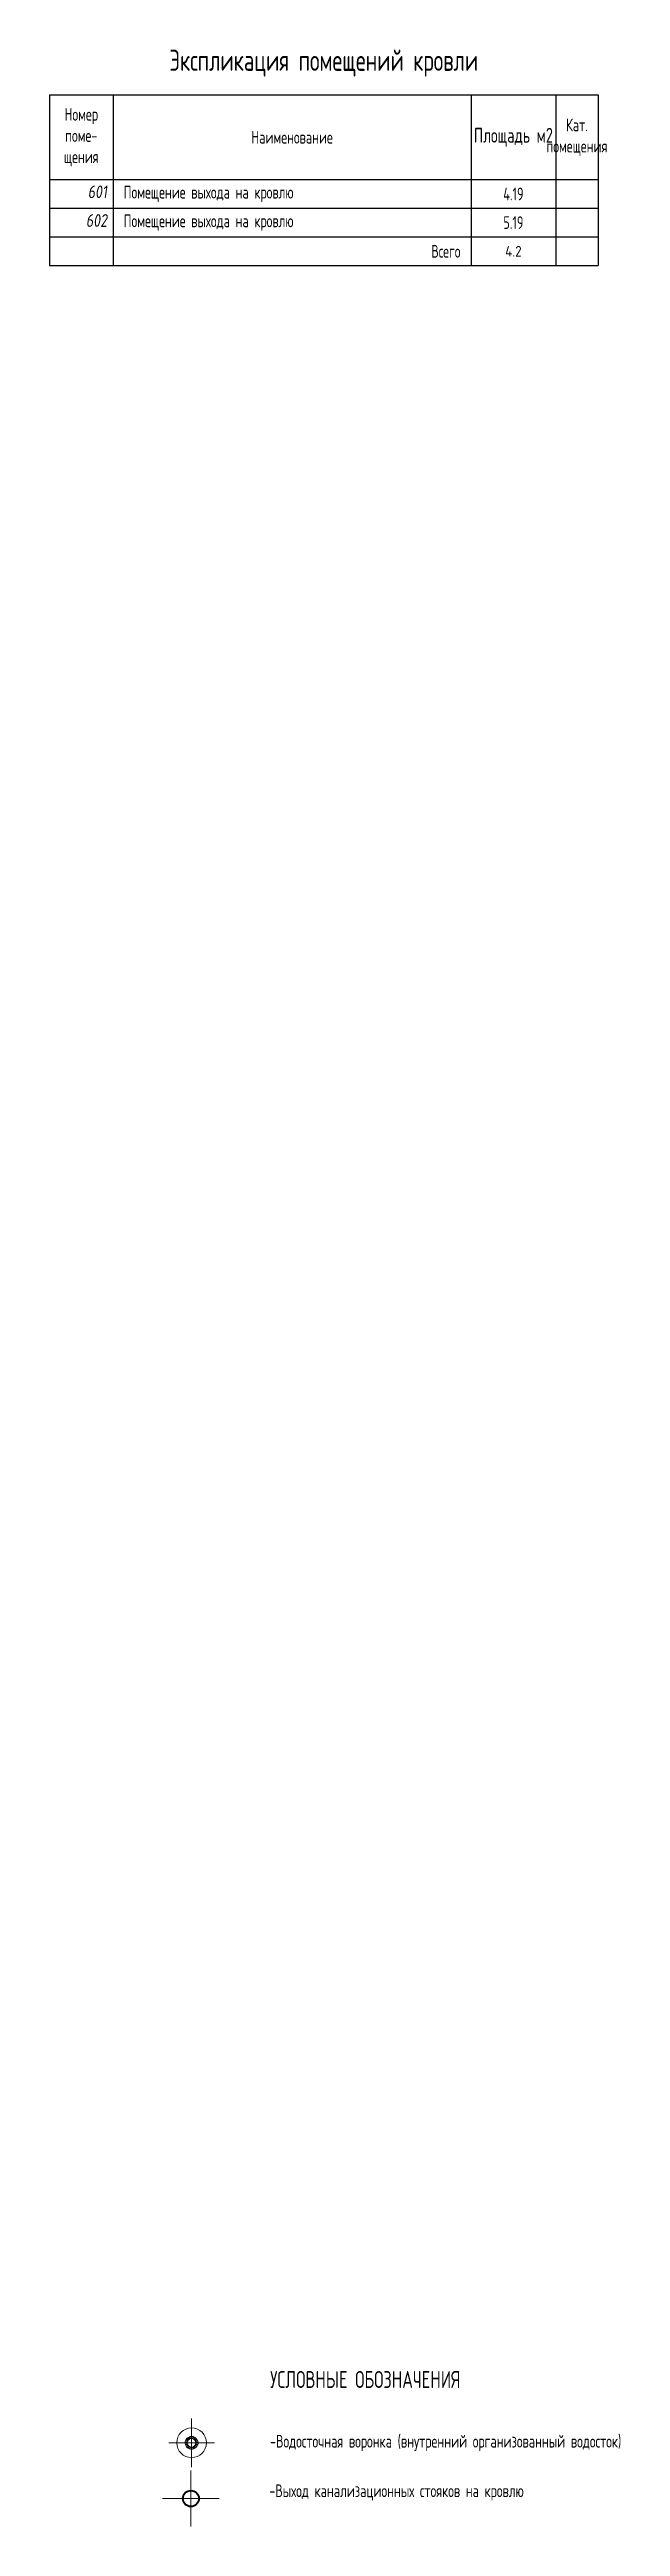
# Model space of a CAD drawing. Header units: millimetres. Extents: x -8689834 to 9420486, y -73560 to 166298.
# Drawn here: x 539567 to 553050, y 70752 to 129231 of the extents above; entities that cross this region are included whole.
import ezdxf

# ---------------------------------------------------------------- set-up
doc = ezdxf.new("R2010")
doc.units = ezdxf.units.MM
doc.header["$MEASUREMENT"] = 0
doc.linetypes.add('CENTER', pattern=[2, 1.25, -0.25, 0.25, -0.25])
doc.layers.get('0').update_dxf_attribs({"color": 250, "lineweight": 9})
for name, color, linetype, lineweight in [('_ВК-К1', 14, 'Continuous', 40), ('АР_Оси', 195, 'Continuous', 9), ('ВК_канализация', 32, 'Continuous', 15), ('перекр 0.3', 181, 'Continuous', 30), ('Подвал', 250, 'Continuous', 30), ('текст', 7, 'Continuous', 15)]:
    doc.layers.add(name, color=color, linetype=linetype, lineweight=lineweight)
doc.layers.add('АР_Таблицы', color=250, linetype='Continuous')
doc.styles.add('ICOCPEUR', font='isocpeur.ttf')
doc.styles.add('ISOCPEUR', font='isocpeur.ttf', dxfattribs={"width": 0.7})
doc.styles.add('ISOCPEUR_2', font='isocpeur.ttf', dxfattribs={"width": 0.9, "height": 300})
doc.styles.add('Архитект', font='isocpeur.ttf', dxfattribs={"width": 0.8, "oblique": 8})

msp = doc.modelspace()

# ---------------------------------------------------------------- texts
at = {"layer": 'АР_Таблицы', "ltscale": 100, "style": 'ICOCPEUR', "width": 0.7}
msp.add_text('УСЛОВНЫЕ ОБОЗНАЧЕНИЯ', height=400, dxfattribs=at).set_placement((544777.7, 74022.1))
at = {"layer": 'текст', "char_height": 300, "attachment_point": 1, "line_spacing_factor": 1.2, "style": 'ISOCPEUR'}
for s, insert in [('-Водосточная воронка (внутренний организованный водосток)', (544771.4, 72914.2)), ('-Выход канализационных стояков на кровлю', (544754.9, 71745.1))]:
    msp.add_mtext_dynamic_manual_height_columns(s, width=10164.968, gutter_width=12.5, heights=[0], dxfattribs=dict(at, insert=insert))

# ---------------------------------------------------------------- blocks, each defined once
blk = doc.blocks.new('*T409')
at = {"layer": 'АР_Таблицы', "color": 0, "linetype": 'ByBlock', "lineweight": 30, "ltscale": 100, "transparency": 16777216}
for p, q in [((0, -1500), (12955, -1500)), ((0, -1500), (0, -5531)), ((1500, -1500), (1500, -5531)), ((9955, -1500), (9955, -5531)), ((11955, -1500), (11955, -5531)), ((12955, -1500), (12955, -5531)), ((0, -3500), (12955, -3500)), ((0, -4177), (12955, -4177)), ((0, -4854), (12955, -4854)), ((0, -5531), (12955, -5531))]:
    blk.add_line(p, q, dxfattribs=at)
at = {"layer": 'АР_Таблицы', "ltscale": 100, "transparency": 16777216}
for s, insert, char_height, width, attachment_point, style in [('Экспликация помещений кровли', (6477, -750), 500, 12854.8, 5, 'ISOCPEUR'), ('Номер поме- щения', (750, -2500), 300, 1400, 5, 'ISOCPEUR'), ('Площадь м2', (10955, -2500), 350, 1900, 5, 'ISOCPEUR'), ('Кат. помещения', (12455, -2500), 300, 900, 5, 'ISOCPEUR'), ('Наименование', (5727, -2500), 300, 8354.8, 5, 'ISOCPEUR'), ('601', (1362, -3638), 300, 1223.08, 3, 'Архитект'), ('Помещение выхода на кровлю', (1750, -3838), 300, 7954.8, 4, 'ISOCPEUR'), ('4.19', (10955, -3838), 300, 1500, 5, 'ISOCPEUR'), ('602', (1362, -4315), 300, 1223.08, 3, 'Архитект'), ('Помещение выхода на кровлю', (1750, -4515), 300, 7954.8, 4, 'ISOCPEUR')]:
    blk.add_mtext(s, dxfattribs=dict(at, insert=insert, char_height=char_height, width=width, attachment_point=attachment_point, style=style))
at = {"layer": 'АР_Таблицы', "ltscale": 500, "transparency": 16777216}
for s, insert, char_height, width, attachment_point, style in [('5.19', (10955, -4515), 300, 1500, 5, 'ISOCPEUR'), ('Всего', (9705, -5192), 300, 7954.8, 6, 'ISOCPEUR'), ('4.2', (10955, -5192), 250, 1980, 5, 'ISOCPEUR_2')]:
    blk.add_mtext(s, dxfattribs=dict(at, insert=insert, char_height=char_height, width=width, attachment_point=attachment_point, style=style))
blk = doc.blocks.new('A$C6552fe61')
at = {"layer": '_ВК-К1', "color": 18, "lineweight": 9, "ltscale": 100, "true_color": 0x000000}
for p, q in [((0, 192), (0, -192)), ((-195, 0), (195, 0))]:
    blk.add_line(p, q, dxfattribs=at)

# ---------------------------------------------------------------- linework, layer by layer
at = {"layer": '_ВК-К1', "color": 18, "lineweight": 9, "ltscale": 100, "true_color": 0x000000}
for p, q in [((542556.6, 71412), (543255.9, 71412)), ((542906.2, 71797.8), (542906.2, 71026.3))]:
    msp.add_line(p, q, dxfattribs=at)
at = {"layer": '_ВК-К1', "color": 244, "lineweight": 40, "ltscale": 100, "true_color": 0x991b1e}
msp.add_circle((542906.2, 71412), 188.6, dxfattribs=at)
at = {"layer": 'АР_Оси', "linetype": 'CENTER', "ltscale": 1000}
for p, q in [((542922.3, 72151.7), (542922.3, 73304.2)), ((543459.3, 72727.9), (542385.3, 72727.9))]:
    msp.add_line(p, q, dxfattribs=at)
at = {"layer": 'ВК_канализация', "color": 244, "lineweight": 13, "ltscale": 500, "true_color": 0x991b1e}
msp.add_circle((542906.2, 71412), 188.6, dxfattribs=at)
msp.add_circle((542906.2, 71412), 188.6, dxfattribs=at)
at = {"layer": 'перекр 0.3', "color": 3, "lineweight": 18, "flags": 128}
for points in [[(542810, 72724.3), (542790, 72724.3), (542770, 72724.3)], [(542810, 72724.3), (542790, 72724.3), (542770, 72724.3)], [(542770.2, 72737), (542790.2, 72737), (542810.3, 72737)], [(542770.2, 72737), (542790.2, 72737), (542810.3, 72737)], [(542774.8, 72689.5), (542793.9, 72695.6), (542813, 72701.8)], [(542774.8, 72689.5), (542793.9, 72695.6), (542813, 72701.8)], [(542814.3, 72759.1), (542795.3, 72765.3), (542776.3, 72771.5)], [(542814.3, 72759.1), (542795.3, 72765.3), (542776.3, 72771.5)], [(542816.6, 72689.7), (542797.6, 72683.5), (542778.6, 72677.3)], [(542816.6, 72689.7), (542797.6, 72683.5), (542778.6, 72677.3)], [(542780.4, 72783.5), (542799.5, 72777.3), (542818.5, 72771.1)], [(542780.4, 72783.5), (542799.5, 72777.3), (542818.5, 72771.1)], [(542794.2, 72645.4), (542810.4, 72657.2), (542826.6, 72669)], [(542794.2, 72645.4), (542810.4, 72657.2), (542826.6, 72669)], [(542829, 72790.6), (542812.8, 72802.4), (542796.6, 72814.1)], [(542829, 72790.6), (542812.8, 72802.4), (542796.6, 72814.1)], [(542833.8, 72658.6), (542817.7, 72646.8), (542801.5, 72635.1)], [(542833.8, 72658.6), (542817.7, 72646.8), (542801.5, 72635.1)], [(542804.3, 72824.3), (542820.5, 72812.5), (542836.7, 72800.8)], [(542804.3, 72824.3), (542820.5, 72812.5), (542836.7, 72800.8)], [(542826.4, 72609.5), (542838.2, 72625.7), (542849.9, 72641.9)], [(542826.4, 72609.5), (542838.2, 72625.7), (542849.9, 72641.9)], [(542852.5, 72816), (542840.7, 72832.2), (542829, 72848.4)], [(542852.5, 72816), (542840.7, 72832.2), (542829, 72848.4)], [(542860.1, 72634.3), (542848.4, 72618.1), (542836.6, 72601.9)], [(542860.1, 72634.3), (542848.4, 72618.1), (542836.6, 72601.9)], [(542839.3, 72855.7), (542851.1, 72839.5), (542862.9, 72823.3)], [(542839.3, 72855.7), (542851.1, 72839.5), (542862.9, 72823.3)], [(542868.4, 72585.4), (542874.6, 72604.4), (542880.8, 72623.5)], [(542868.4, 72585.4), (542874.6, 72604.4), (542880.8, 72623.5)], [(542882.4, 72833), (542876.2, 72852), (542870, 72871.1)], [(542882.4, 72833), (542876.2, 72852), (542870, 72871.1)], [(542892.8, 72619.4), (542886.7, 72600.4), (542880.5, 72581.4)], [(542892.8, 72619.4), (542886.7, 72600.4), (542880.5, 72581.4)], [(542882.1, 72874.9), (542888.3, 72855.9), (542894.5, 72836.8)], [(542882.1, 72874.9), (542888.3, 72855.9), (542894.5, 72836.8)], [(542916, 72840.2), (542916, 72860.2), (542916, 72880.2)], [(542916, 72840.2), (542916, 72860.2), (542916, 72880.2)], [(542916, 72575.7), (542916, 72595.7), (542916, 72615.7)], [(542916, 72575.7), (542916, 72595.7), (542916, 72615.7)], [(542928.7, 72880.2), (542928.7, 72860.2), (542928.7, 72840.2)], [(542928.7, 72880.2), (542928.7, 72860.2), (542928.7, 72840.2)], [(542928.7, 72615.7), (542928.7, 72595.7), (542928.7, 72575.7)], [(542928.7, 72615.7), (542928.7, 72595.7), (542928.7, 72575.7)], [(542950.1, 72836.8), (542956.3, 72855.9), (542962.5, 72874.9)], [(542950.1, 72836.8), (542956.3, 72855.9), (542962.5, 72874.9)], [(542964.2, 72581.4), (542958, 72600.4), (542951.8, 72619.4)], [(542964.2, 72581.4), (542958, 72600.4), (542951.8, 72619.4)], [(542974.6, 72871.1), (542968.4, 72852), (542962.2, 72833)], [(542974.6, 72871.1), (542968.4, 72852), (542962.2, 72833)], [(542963.8, 72623.5), (542970, 72604.4), (542976.2, 72585.4)], [(542963.8, 72623.5), (542970, 72604.4), (542976.2, 72585.4)], [(542981.8, 72823.3), (542993.5, 72839.5), (543005.3, 72855.7)], [(542981.8, 72823.3), (542993.5, 72839.5), (543005.3, 72855.7)], [(543008, 72601.9), (542996.3, 72618.1), (542984.5, 72634.3)], [(543008, 72601.9), (542996.3, 72618.1), (542984.5, 72634.3)], [(543015.7, 72848.4), (543003.9, 72832.2), (542992.1, 72816)], [(543015.7, 72848.4), (543003.9, 72832.2), (542992.1, 72816)], [(542994.7, 72641.9), (543006.5, 72625.7), (543018.2, 72609.5)], [(542994.7, 72641.9), (543006.5, 72625.7), (543018.2, 72609.5)], [(543007.9, 72800.8), (543024.2, 72812.5), (543040.4, 72824.3)], [(543007.9, 72800.8), (543024.2, 72812.5), (543040.4, 72824.3)], [(543043.1, 72635.1), (543027, 72646.8), (543010.8, 72658.6)], [(543043.1, 72635.1), (543027, 72646.8), (543010.8, 72658.6)], [(543048, 72814.1), (543031.8, 72802.4), (543015.6, 72790.6)], [(543048, 72814.1), (543031.8, 72802.4), (543015.6, 72790.6)], [(543018, 72669), (543034.3, 72657.2), (543050.5, 72645.4)], [(543018, 72669), (543034.3, 72657.2), (543050.5, 72645.4)], [(543026.1, 72771.1), (543045.2, 72777.3), (543064.2, 72783.5)], [(543026.1, 72771.1), (543045.2, 72777.3), (543064.2, 72783.5)], [(543066.1, 72677.3), (543047, 72683.5), (543028, 72689.7)], [(543066.1, 72677.3), (543047, 72683.5), (543028, 72689.7)], [(543068.4, 72771.5), (543049.3, 72765.3), (543030.3, 72759.1)], [(543068.4, 72771.5), (543049.3, 72765.3), (543030.3, 72759.1)], [(543031.7, 72701.8), (543050.7, 72695.6), (543069.8, 72689.5)], [(543031.7, 72701.8), (543050.7, 72695.6), (543069.8, 72689.5)], [(543034.4, 72737), (543054.4, 72737), (543074.4, 72737)], [(543034.4, 72737), (543054.4, 72737), (543074.4, 72737)], [(543074.7, 72724.3), (543054.7, 72724.3), (543034.7, 72724.3)], [(543074.7, 72724.3), (543054.7, 72724.3), (543034.7, 72724.3)]]:
    msp.add_lwpolyline(points, dxfattribs=at)
at = {"layer": 'перекр 0.3', "color": 3, "lineweight": 18}
for radius, start, end in [(350, 0, 180), (350, 0, 180), (350, 180, 0), (350, 180, 0), (152.4, 181.345181, 194.61946), (152.4, 181.345181, 194.61946), (152.4, 163.396208, 176.568358), (152.4, 163.396208, 176.568358), (152.4, 199.396208, 212.76775), (152.4, 199.396208, 212.76775), (152.4, 145.544299, 158.61946), (152.4, 145.544299, 158.61946), (152.4, 217.544299, 230.998674), (152.4, 217.544299, 230.998674), (152.4, 127.774979, 140.76775), (152.4, 127.774979, 140.76775), (112.4, 175.345371, 180), (112.4, 175.345371, 180), (112.4, 180, 181.823808), (112.4, 180, 181.823808), (112.4, 193.414753, 199.893001), (112.4, 193.414753, 199.893001), (112.4, 157.414753, 163.893001), (112.4, 157.414753, 163.893001), (101.6, 0, 180), (101.6, 0, 180), (101.6, 180, 0), (101.6, 180, 0), (112.4, 211.616073, 218.093826), (112.4, 211.616073, 218.093826), (112.4, 139.616073, 146.093826), (112.4, 139.616073, 146.093826), (152.4, 235.774979, 249.289587), (152.4, 235.774979, 249.289587), (152.4, 110.065693, 122.998674), (152.4, 110.065693, 122.998674), (112.4, 229.929527, 236.406669), (112.4, 229.929527, 236.406669), (112.4, 121.929527, 128.406669), (112.4, 121.929527, 128.406669), (152.4, 254.065693, 267.611985), (152.4, 254.065693, 267.611985), (112.4, 248.324331, 254.800978), (112.4, 248.324331, 254.800978), (152.4, 92.388015, 105.289587), (152.4, 92.388015, 105.289587), (112.4, 104.324331, 110.800978), (112.4, 104.324331, 110.800978), (112.4, 86.761771, 93.238229), (112.4, 86.761771, 93.238229), (112.4, 266.761771, 273.238229), (112.4, 266.761771, 273.238229), (152.4, 74.710413, 87.611985), (152.4, 74.710413, 87.611985), (152.4, 272.388015, 285.934307), (152.4, 272.388015, 285.934307), (112.4, 69.199022, 75.675669), (112.4, 69.199022, 75.675669), (112.4, 285.199022, 291.675669), (112.4, 285.199022, 291.675669), (152.4, 57.001326, 69.934307), (152.4, 57.001326, 69.934307), (152.4, 290.710413, 304.225021), (152.4, 290.710413, 304.225021), (112.4, 51.593331, 58.070473), (112.4, 51.593331, 58.070473), (112.4, 303.593331, 310.070473), (112.4, 303.593331, 310.070473), (112.4, 33.906174, 40.383927), (112.4, 33.906174, 40.383927), (112.4, 321.906174, 328.383927), (112.4, 321.906174, 328.383927), (152.4, 39.23225, 52.225021), (152.4, 39.23225, 52.225021), (152.4, 309.001326, 322.455701), (152.4, 309.001326, 322.455701), (112.4, 16.106999, 22.585247), (112.4, 16.106999, 22.585247), (112.4, 340.106999, 346.585247), (112.4, 340.106999, 346.585247), (112.4, 0, 4.654629), (112.4, 0, 4.654629), (112.4, 358.176192, 0), (112.4, 358.176192, 0), (152.4, 21.38054, 34.455701), (152.4, 21.38054, 34.455701), (152.4, 327.23225, 340.603792), (152.4, 327.23225, 340.603792), (152.4, 3.431642, 16.603792), (152.4, 3.431642, 16.603792), (152.4, 345.38054, 358.654819), (152.4, 345.38054, 358.654819)]:
    msp.add_arc((542922.3, 72727.9), radius, start, end, dxfattribs=at)

# ---------------------------------------------------------------- block references
msp.add_blockref('*T409', (539566.7, 129660.3))
at = {"layer": 'Подвал', "lineweight": 13, "ltscale": 500, "xscale": 3.429274078985369, "yscale": 3.429274078985369, "zscale": 3.429274078985369}
msp.add_blockref('A$C6552fe61', (542906.2, 71412), dxfattribs=at)

msp.set_redraw_order([(e.dxf.handle, doc.entitydb.next_handle()) for e in msp.query("TEXT MTEXT ATTDEF DIMENSION ARC_DIMENSION")])  # texts and dimensions are drawn at this point

doc.saveas('drawing.dxf')
